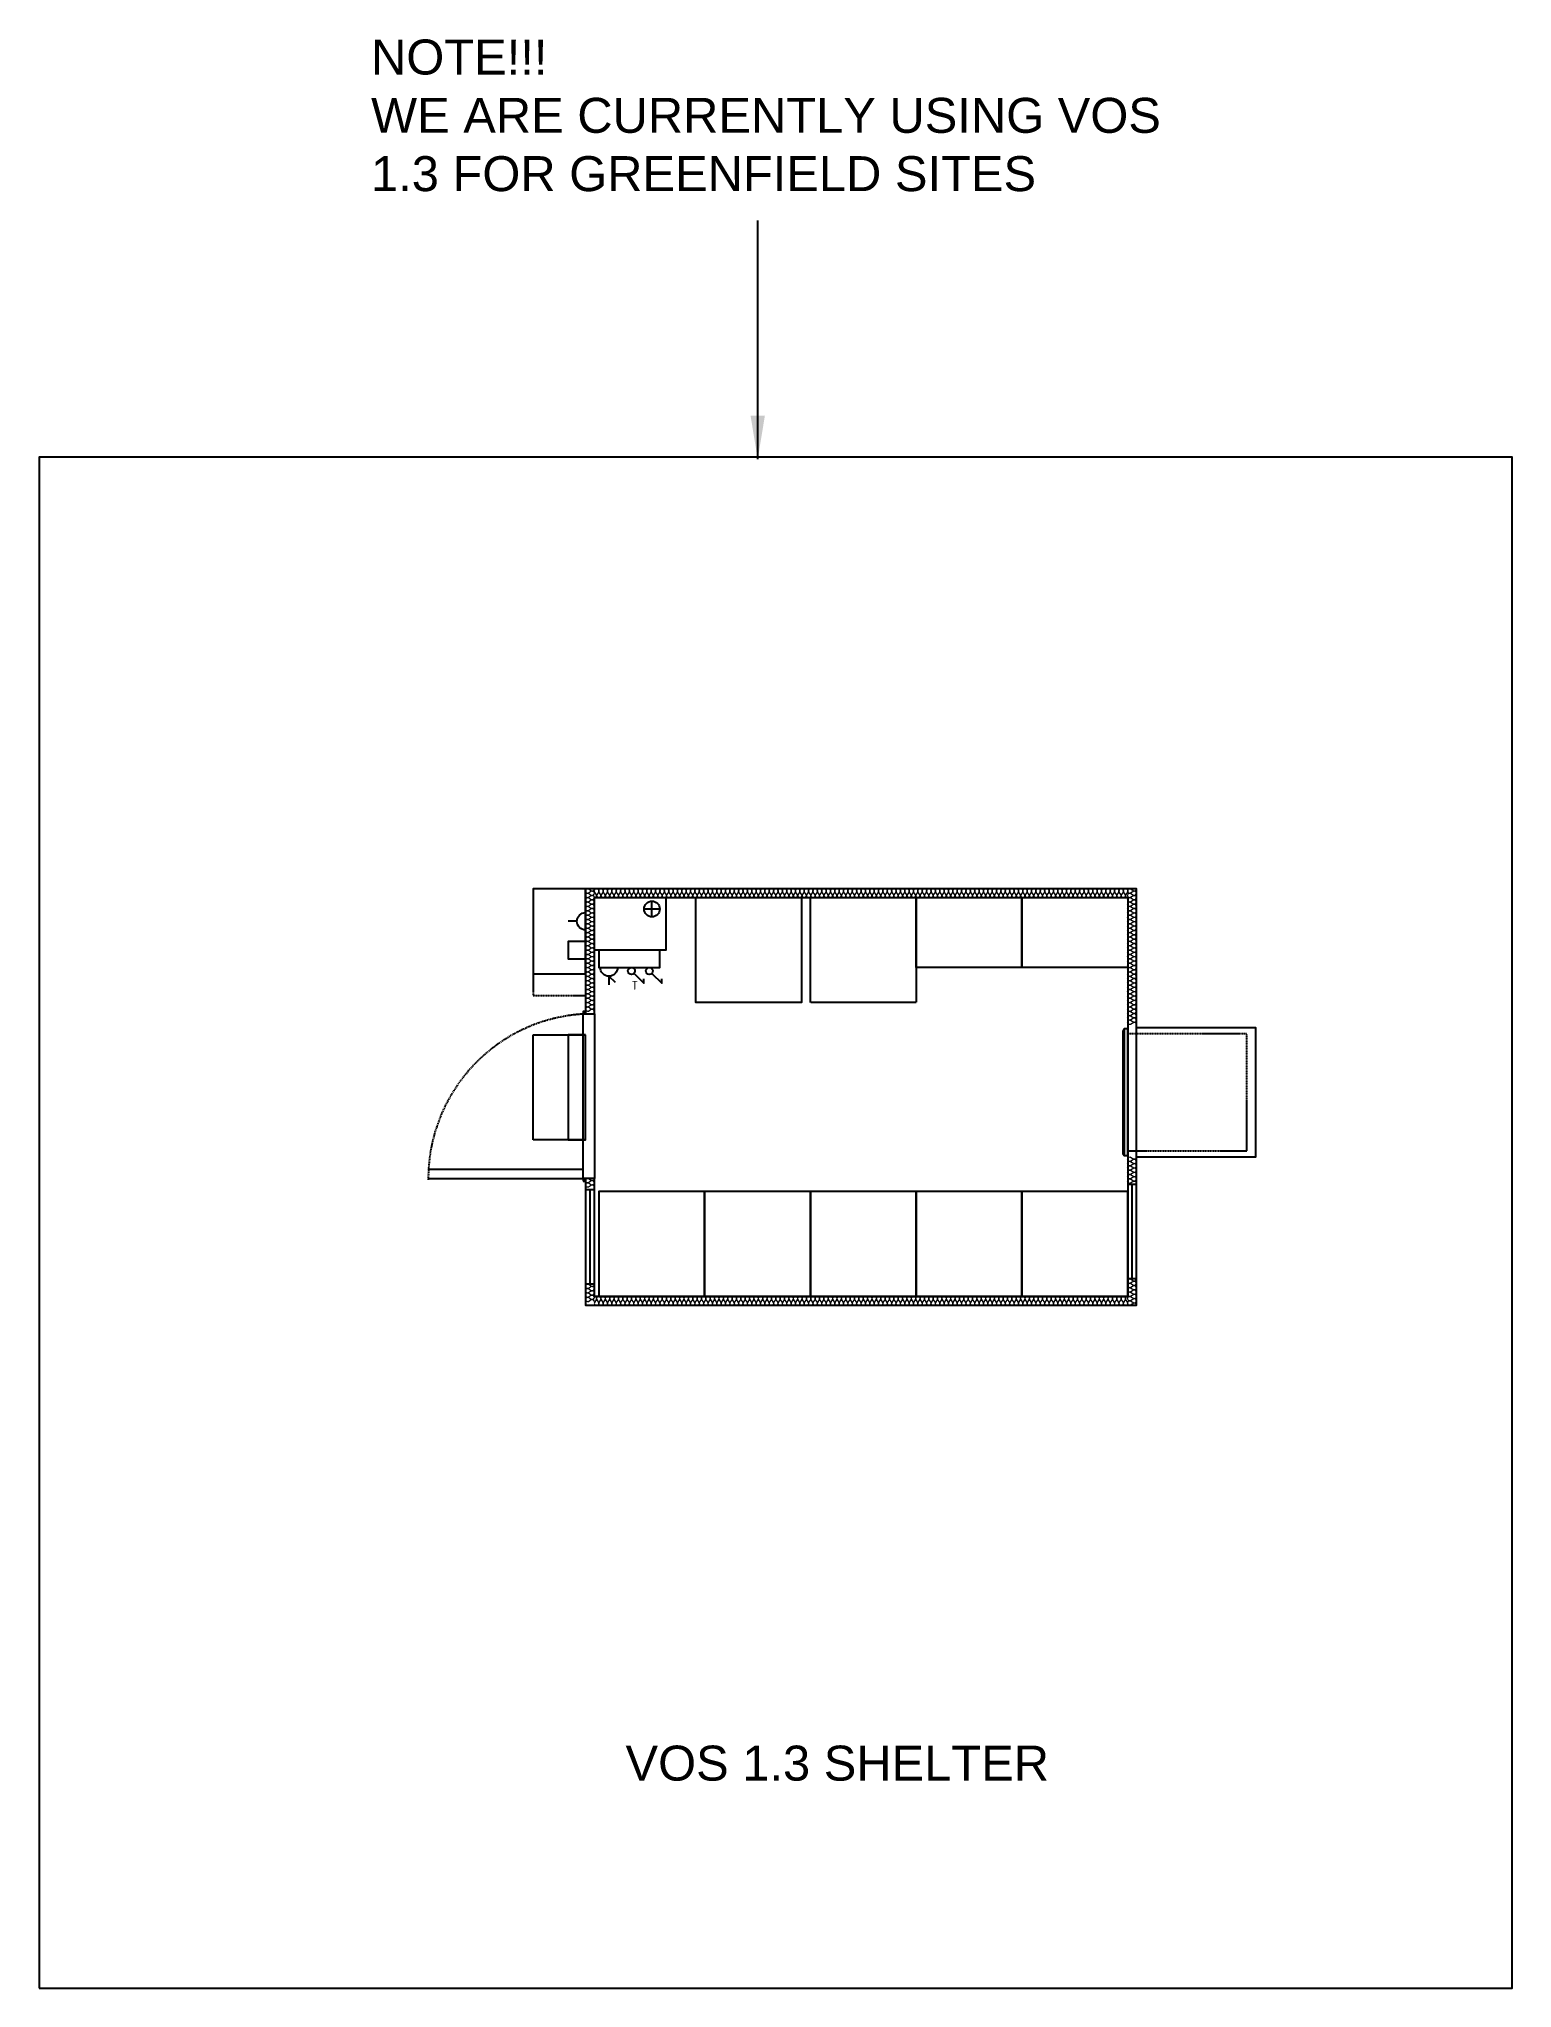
# Model space of a CAD drawing. Extents: x -408 to 1508121, y -29672 to 868845.
# Drawn here: x 1319543 to 1327967, y 459644 to 470787 of the extents above; entities that cross this region are included whole.
import ezdxf

# ---------------------------------------------------------------- set-up
doc = ezdxf.new("R2010")
doc.units = 0
doc.header["$MEASUREMENT"] = 0
for name, pattern in [('HIDDEN', [9.525, 6.35, -3.175]), ('HIDDEN2', [4, 2.5, -1.5]), ('HIDDEN3', [2.381, 1.587, -0.794])]:
    doc.linetypes.add(name, pattern=pattern)
for name, color, linetype in [('Help notes', 240, 'Continuous'), ('SH-Wall', 2, 'Continuous'), ('Shelter Equip Exist', 7, 'Continuous'), ('Shelter Equip New', 2, 'Continuous'), ('Shelter New', 2, 'Continuous')]:
    doc.layers.add(name, color=color, linetype=linetype)
doc.styles.add('ARIAL', font='arial.ttf')
doc.styles.add('ISOCP', font='isocp.shx')
doc.dimstyles.new('OPTUS', dxfattribs={"dimtxt": 2.5, "dimasz": 2.5, "dimexe": 1, "dimexo": 1.5, "dimgap": 1, "dimtad": 1, "dimdec": 0, "dimzin": 0, "dimdsep": 46, "dimtxsty": 'ISOCP', "dimcen": 0.09, "dimclrd": 7, "dimclre": 7, "dimclrt": 2, "dimaunit": 1, "dimadec": 0, "dimazin": 0, "dimtfac": 1, "dimtdec": 0, "dimtmove": 0, "dimatfit": 0, "dimfxl": 1, "dimtolj": 1, "dimtzin": 0, "dimlwd": -1, "dimlwe": -1, "dimarcsym": 0})

msp = doc.modelspace()

# ---------------------------------------------------------------- texts
at = {"layer": 'Help notes', "char_height": 200, "style": 'ARIAL'}
for s, insert, width, attachment_point in [('\\pxql;NOTE!!!\\PWE ARE CURRENTLY USING VOS 1.3 FOR GREENFIELD SITES', (1323757, 470349), 4630.88, 5), ('VOS 1.3 SHELTER', (1324108, 461030), 3105.59, 2)]:
    msp.add_mtext(s, dxfattribs=dict(at, insert=insert, width=width, attachment_point=attachment_point))
at = {"layer": 'Shelter Equip New', "insert": (1322950, 465377), "char_height": 50, "width": 33, "attachment_point": 5, "style": 'ISOCP'}
msp.add_mtext('T', dxfattribs=at)

# ---------------------------------------------------------------- blocks, each defined once
blk = doc.blocks.new('*U230')
at = {"layer": 'SH-Wall', "color": 252, "linetype": 'ByBlock', "lineweight": 0, "flags": 128}
for points in [[(-1790, 0, -0.505863), (-1778, -16), (-1790, -34, 1.322645), (-1765, -34), (-1777, -16, -0.505863), (-1765, 0)], [(-1765, 0, -0.505863), (-1753, -16), (-1765, -34, 1.322645), (-1740, -34), (-1752, -16, -0.505863), (-1740, 0)], [(-1740, 0, -0.505863), (-1728, -16), (-1740, -34, 1.322645), (-1715, -34), (-1727, -16, -0.505863), (-1715, 0)], [(-1715, 0, -0.505863), (-1703, -16), (-1715, -34, 1.322645), (-1690, -34), (-1702, -16, -0.505863), (-1690, 0)], [(-1690, 0, -0.505863), (-1678, -16), (-1690, -34, 1.322645), (-1665, -34), (-1677, -16, -0.505863), (-1665, 0)], [(-1665, 0, -0.505863), (-1653, -16), (-1665, -34, 1.322645), (-1640, -34), (-1652, -16, -0.505863), (-1640, 0)], [(-1640, 0, -0.505863), (-1628, -16), (-1640, -34, 1.322645), (-1615, -34), (-1627, -16, -0.505863), (-1615, 0)], [(-1615, 0, -0.505863), (-1603, -16), (-1615, -34, 1.322645), (-1590, -34), (-1602, -16, -0.505863), (-1590, 0)], [(-1590, 0, -0.505863), (-1578, -16), (-1590, -34, 1.322645), (-1565, -34), (-1577, -16, -0.505863), (-1565, 0)], [(-1565, 0, -0.505863), (-1553, -16), (-1565, -34, 1.322645), (-1540, -34), (-1552, -16, -0.505863), (-1540, 0)], [(-1540, 0, -0.505863), (-1528, -16), (-1540, -34, 1.322645), (-1515, -34), (-1527, -16, -0.505863), (-1515, 0)], [(-1515, 0, -0.505863), (-1503, -16), (-1515, -34, 1.322645), (-1490, -34), (-1502, -16, -0.505863), (-1490, 0)], [(-1490, 0, -0.505863), (-1478, -16), (-1490, -34, 1.322645), (-1465, -34), (-1477, -16, -0.505863), (-1465, 0)], [(-1465, 0, -0.505863), (-1453, -16), (-1465, -34, 1.322645), (-1440, -34), (-1452, -16, -0.505863), (-1440, 0)], [(-1440, 0, -0.505863), (-1428, -16), (-1440, -34, 1.322645), (-1415, -34), (-1427, -16, -0.505863), (-1415, 0)], [(-1415, 0, -0.505863), (-1403, -16), (-1415, -34, 1.322645), (-1390, -34), (-1402, -16, -0.505863), (-1390, 0)], [(-1390, 0, -0.505863), (-1378, -16), (-1390, -34, 1.322645), (-1365, -34), (-1377, -16, -0.505863), (-1365, 0)], [(-1365, 0, -0.505863), (-1353, -16), (-1365, -34, 1.322645), (-1340, -34), (-1352, -16, -0.505863), (-1340, 0)], [(-1340, 0, -0.505863), (-1328, -16), (-1340, -34, 1.322645), (-1315, -34), (-1327, -16, -0.505863), (-1315, 0)], [(-1315, 0, -0.505863), (-1303, -16), (-1315, -34, 1.322645), (-1290, -34), (-1302, -16, -0.505863), (-1290, 0)], [(-1290, 0, -0.505863), (-1278, -16), (-1290, -34, 1.322645), (-1265, -34), (-1277, -16, -0.505863), (-1265, 0)], [(-1265, 0, -0.505863), (-1253, -16), (-1265, -34, 1.322645), (-1240, -34), (-1252, -16, -0.505863), (-1240, 0)], [(-1240, 0, -0.505863), (-1228, -16), (-1240, -34, 1.322645), (-1215, -34), (-1227, -16, -0.505863), (-1215, 0)], [(-1215, 0, -0.505863), (-1203, -16), (-1215, -34, 1.322645), (-1190, -34), (-1202, -16, -0.505863), (-1190, 0)], [(-1190, 0, -0.505863), (-1178, -16), (-1190, -34, 1.322645), (-1165, -34), (-1177, -16, -0.505863), (-1165, 0)], [(-1165, 0, -0.505863), (-1153, -16), (-1165, -34, 1.322645), (-1140, -34), (-1152, -16, -0.505863), (-1140, 0)], [(-1140, 0, -0.505863), (-1128, -16), (-1140, -34, 1.322645), (-1115, -34), (-1127, -16, -0.505863), (-1115, 0)], [(-1115, 0, -0.505863), (-1103, -16), (-1115, -34, 1.322645), (-1090, -34), (-1102, -16, -0.505863), (-1090, 0)], [(-1090, 0, -0.505863), (-1078, -16), (-1090, -34, 1.322645), (-1065, -34), (-1077, -16, -0.505863), (-1065, 0)], [(-1065, 0, -0.505863), (-1053, -16), (-1065, -34, 1.322645), (-1040, -34), (-1052, -16, -0.505863), (-1040, 0)], [(-1040, 0, -0.505863), (-1028, -16), (-1040, -34, 1.322645), (-1015, -34), (-1027, -16, -0.505863), (-1015, 0)], [(-1015, 0, -0.505863), (-1003, -16), (-1015, -34, 1.322645), (-990, -34), (-1002, -16, -0.505863), (-990, 0)], [(-990, 0, -0.505863), (-978, -16), (-990, -34, 1.322645), (-965, -34), (-977, -16, -0.505863), (-965, 0)], [(-965, 0, -0.505863), (-953, -16), (-965, -34, 1.322645), (-940, -34), (-952, -16, -0.505863), (-940, 0)], [(-940, 0, -0.505863), (-928, -16), (-940, -34, 1.322645), (-915, -34), (-927, -16, -0.505863), (-915, 0)], [(-915, 0, -0.505863), (-903, -16), (-915, -34, 1.322645), (-890, -34), (-902, -16, -0.505863), (-890, 0)], [(-890, 0, -0.505863), (-878, -16), (-890, -34, 1.322645), (-865, -34), (-877, -16, -0.505863), (-865, 0)], [(-865, 0, -0.505863), (-853, -16), (-865, -34, 1.322645), (-840, -34), (-852, -16, -0.505863), (-840, 0)], [(-840, 0, -0.505863), (-828, -16), (-840, -34, 1.322645), (-815, -34), (-827, -16, -0.505863), (-815, 0)], [(-815, 0, -0.505863), (-803, -16), (-815, -34, 1.322645), (-790, -34), (-802, -16, -0.505863), (-790, 0)], [(-690, 0, -0.505863), (-678, -16), (-690, -34, 1.322645), (-665, -34), (-677, -16, -0.505863), (-665, 0)], [(-665, 0, -0.505863), (-653, -16), (-665, -34, 1.322645), (-640, -34), (-652, -16, -0.505863), (-640, 0)], [(-640, 0, -0.505863), (-628, -16), (-640, -34, 1.322645), (-615, -34), (-627, -16, -0.505863), (-615, 0)], [(-615, 0, -0.505863), (-603, -16), (-615, -34, 1.322645), (-590, -34), (-602, -16, -0.505863), (-590, 0)], [(-590, 0, -0.505863), (-578, -16), (-590, -34, 1.322645), (-565, -34), (-577, -16, -0.505863), (-565, 0)], [(-565, 0, -0.505863), (-553, -16), (-565, -34, 1.322645), (-540, -34), (-552, -16, -0.505863), (-540, 0)], [(-540, 0, -0.505863), (-528, -16), (-540, -34, 1.322645), (-515, -34), (-527, -16, -0.505863), (-515, 0)], [(-515, 0, -0.505863), (-503, -16), (-515, -34, 1.322645), (-490, -34), (-502, -16, -0.505863), (-490, 0)], [(-490, 0, -0.505863), (-478, -16), (-490, -34, 1.322645), (-465, -34), (-477, -16, -0.505863), (-465, 0)], [(-465, 0, -0.505863), (-453, -16), (-465, -34, 1.322645), (-440, -34), (-452, -16, -0.505863), (-440, 0)], [(-440, 0, -0.505863), (-428, -16), (-440, -34, 1.322645), (-415, -34), (-427, -16, -0.505863), (-415, 0)], [(-415, 0, -0.505863), (-403, -16), (-415, -34, 1.322645), (-390, -34), (-402, -16, -0.505863), (-390, 0)], [(-390, 0, -0.505863), (-378, -16), (-390, -34, 1.322645), (-365, -34), (-377, -16, -0.505863), (-365, 0)], [(-365, 0, -0.505863), (-353, -16), (-365, -34, 1.322645), (-340, -34), (-352, -16, -0.505863), (-340, 0)], [(-340, 0, -0.505863), (-328, -16), (-340, -34, 1.322645), (-315, -34), (-327, -16, -0.505863), (-315, 0)], [(-315, 0, -0.505863), (-303, -16), (-315, -34, 1.322645), (-290, -34), (-302, -16, -0.505863), (-290, 0)], [(-290, 0, -0.505863), (-278, -16), (-290, -34, 1.322645), (-265, -34), (-277, -16, -0.505863), (-265, 0)], [(-265, 0, -0.505863), (-253, -16), (-265, -34, 1.322645), (-240, -34), (-252, -16, -0.505863), (-240, 0)], [(-240, 0, -0.505863), (-228, -16), (-240, -34, 1.322645), (-215, -34), (-227, -16, -0.505863), (-215, 0)], [(-215, 0, -0.505863), (-203, -16), (-215, -34, 1.322645), (-190, -34), (-202, -16, -0.505863), (-190, 0)], [(-190, 0, -0.505863), (-178, -16), (-190, -34, 1.322645), (-165, -34), (-177, -16, -0.505863), (-165, 0)], [(-165, 0, -0.505863), (-153, -16), (-165, -34, 1.322645), (-140, -34), (-152, -16, -0.505863), (-140, 0)], [(-140, 0, -0.505863), (-128, -16), (-140, -34, 1.322645), (-115, -34), (-127, -16, -0.505863), (-115, 0)], [(-90, 0, -0.505863), (-78, -16), (-90, -34, 1.322645), (-65, -34), (-77, -16, -0.505863), (-65, 0)], [(-65, 0, -0.505863), (-53, -16), (-65, -34, 1.322645), (-40, -34), (-52, -16, -0.505863), (-40, 0)], [(-40, 0, -0.505863), (-28, -16), (-40, -34, 1.322645), (-15, -34), (-27, -16, -0.505863), (-15, 0)], [(35, 0, -0.505863), (47, -16), (35, -34, 1.322645), (60, -34), (48, -16, -0.505863), (60, 0)], [(60, 0, -0.505863), (72, -16), (60, -34, 1.322645), (85, -34), (73, -16, -0.505863), (85, 0)], [(85, 0, -0.505863), (97, -16), (85, -34, 1.322645), (110, -34), (98, -16, -0.505863), (110, 0)], [(135, 0, -0.505863), (147, -16), (135, -34, 1.322645), (160, -34), (148, -16, -0.505863), (160, 0)], [(160, 0, -0.505863), (172, -16), (160, -34, 1.322645), (185, -34), (173, -16, -0.505863), (185, 0)], [(185, 0, -0.505863), (197, -16), (185, -34, 1.322645), (210, -34), (198, -16, -0.505863), (210, 0)], [(210, 0, -0.505863), (222, -16), (210, -34, 1.322645), (235, -34), (223, -16, -0.505863), (235, 0)], [(235, 0, -0.505863), (247, -16), (235, -34, 1.322645), (260, -34), (248, -16, -0.505863), (260, 0)], [(260, 0, -0.505863), (272, -16), (260, -34, 1.322645), (285, -34), (273, -16, -0.505863), (285, 0)], [(285, 0, -0.505863), (297, -16), (285, -34, 1.322645), (310, -34), (298, -16, -0.505863), (310, 0)], [(310, 0, -0.505863), (322, -16), (310, -34, 1.322645), (335, -34), (323, -16, -0.505863), (335, 0)], [(335, 0, -0.505863), (347, -16), (335, -34, 1.322645), (360, -34), (348, -16, -0.505863), (360, 0)], [(360, 0, -0.505863), (372, -16), (360, -34, 1.322645), (385, -34), (373, -16, -0.505863), (385, 0)], [(385, 0, -0.505863), (397, -16), (385, -34, 1.322645), (410, -34), (398, -16, -0.505863), (410, 0)], [(410, 0, -0.505863), (422, -16), (410, -34, 1.322645), (435, -34), (423, -16, -0.505863), (435, 0)], [(435, 0, -0.505863), (447, -16), (435, -34, 1.322645), (460, -34), (448, -16, -0.505863), (460, 0)], [(460, 0, -0.505863), (472, -16), (460, -34, 1.322645), (485, -34), (473, -16, -0.505863), (485, 0)], [(485, 0, -0.505863), (497, -16), (485, -34, 1.322645), (510, -34), (498, -16, -0.505863), (510, 0)], [(510, 0, -0.505863), (522, -16), (510, -34, 1.322645), (535, -34), (523, -16, -0.505863), (535, 0)], [(535, 0, -0.505863), (547, -16), (535, -34, 1.322645), (560, -34), (548, -16, -0.505863), (560, 0)], [(560, 0, -0.505863), (572, -16), (560, -34, 1.322645), (585, -34), (573, -16, -0.505863), (585, 0)], [(585, 0, -0.505863), (597, -16), (585, -34, 1.322645), (610, -34), (598, -16, -0.505863), (610, 0)], [(610, 0, -0.505863), (622, -16), (610, -34, 1.322645), (635, -34), (623, -16, -0.505863), (635, 0)], [(635, 0, -0.505863), (647, -16), (635, -34, 1.322645), (660, -34), (648, -16, -0.505863), (660, 0)], [(660, 0, -0.505863), (672, -16), (660, -34, 1.322645), (685, -34), (673, -16, -0.505863), (685, 0)], [(910, 0, -0.505863), (922, -16), (910, -34, 1.322645), (935, -34), (923, -16, -0.505863), (935, 0)], [(935, 0, -0.505863), (947, -16), (935, -34, 1.322645), (960, -34), (948, -16, -0.505863), (960, 0)], [(960, 0, -0.505863), (972, -16), (960, -34, 1.322645), (985, -34), (973, -16, -0.505863), (985, 0)], [(985, 0, -0.505863), (997, -16), (985, -34, 1.322645), (1010, -34), (998, -16, -0.505863), (1010, 0)], [(1010, 0, -0.505863), (1022, -16), (1010, -34, 1.322645), (1035, -34), (1023, -16, -0.505863), (1035, 0)], [(1035, 0, -0.505863), (1047, -16), (1035, -34, 1.322645), (1060, -34), (1048, -16, -0.505863), (1060, 0)], [(1060, 0, -0.505863), (1072, -16), (1060, -34, 1.322645), (1085, -34), (1073, -16, -0.505863), (1085, 0)], [(1085, 0, -0.505863), (1097, -16), (1085, -34, 1.322645), (1110, -34), (1098, -16, -0.505863), (1110, 0)], [(1110, 0, -0.505863), (1122, -16), (1110, -34, 1.322645), (1135, -34), (1123, -16, -0.505863), (1135, 0)], [(1135, 0, -0.505863), (1147, -16), (1135, -34, 1.322645), (1160, -34), (1148, -16, -0.505863), (1160, 0)], [(1160, 0, -0.505863), (1172, -16), (1160, -34, 1.322645), (1185, -34), (1173, -16, -0.505863), (1185, 0)], [(1185, 0, -0.505863), (1197, -16), (1185, -34, 1.322645), (1210, -34), (1198, -16, -0.505863), (1210, 0)], [(1210, 0, -0.505863), (1222, -16), (1210, -34, 1.322645), (1235, -34), (1223, -16, -0.505863), (1235, 0)], [(1235, 0, -0.505863), (1247, -16), (1235, -34, 1.322645), (1260, -34), (1248, -16, -0.505863), (1260, 0)], [(-790, 0, -0.505863), (-778, -16), (-790, -34, 1.322645), (-765, -34), (-777, -16, -0.505863), (-765, 0)], [(-765, 0, -0.505863), (-753, -16), (-765, -34, 1.322645), (-740, -34), (-752, -16, -0.505863), (-740, 0)], [(-740, 0, -0.505863), (-728, -16), (-740, -34, 1.322645), (-715, -34), (-727, -16, -0.505863), (-715, 0)], [(-715, 0, -0.505863), (-703, -16), (-715, -34, 1.322645), (-690, -34), (-702, -16, -0.505863), (-690, 0)], [(-115, 0, -0.505863), (-103, -16), (-115, -34, 1.322645), (-90, -34), (-102, -16, -0.505863), (-90, 0)], [(-15, 0, -0.505863), (-3, -16), (-15, -34, 1.322645), (10, -34), (-2, -16, -0.505863), (10, 0)], [(10, 0, -0.505863), (22, -16), (10, -34, 1.322645), (35, -34), (23, -16, -0.505863), (35, 0)], [(110, 0, -0.505863), (122, -16), (110, -34, 1.322645), (135, -34), (123, -16, -0.505863), (135, 0)], [(685, 0, -0.505863), (697, -16), (685, -34, 1.322645), (710, -34), (698, -16, -0.505863), (710, 0)], [(710, 0, -0.505863), (722, -16), (710, -34, 1.322645), (735, -34), (723, -16, -0.505863), (735, 0)], [(735, 0, -0.505863), (747, -16), (735, -34, 1.322645), (760, -34), (748, -16, -0.505863), (760, 0)], [(760, 0, -0.505863), (772, -16), (760, -34, 1.322645), (785, -34), (773, -16, -0.505863), (785, 0)], [(785, 0, -0.505863), (797, -16), (785, -34, 1.322645), (810, -34), (798, -16, -0.505863), (810, 0)], [(810, 0, -0.505863), (822, -16), (810, -34, 1.322645), (835, -34), (823, -16, -0.505863), (835, 0)], [(835, 0, -0.505863), (847, -16), (835, -34, 1.322645), (860, -34), (848, -16, -0.505863), (860, 0)], [(860, 0, -0.505863), (872, -16), (860, -34, 1.322645), (885, -34), (873, -16, -0.505863), (885, 0)], [(885, 0, -0.505863), (897, -16), (885, -34, 1.322645), (910, -34), (898, -16, -0.505863), (910, 0)]]:
    blk.add_lwpolyline(points, format="xyb", dxfattribs=at)
blk = doc.blocks.new('*U231')
at = {"layer": 'SH-Wall', "color": 252, "linetype": 'ByBlock', "lineweight": 0, "flags": 128}
for points in [[(978, 0, -0.505863), (990, -16), (978, -34, 1.322645), (1003, -34), (991, -16, -0.505863), (1003, 0)], [(1003, 0, -0.505863), (1015, -16), (1003, -34, 1.322645), (1028, -34), (1016, -16, -0.505863), (1028, 0)], [(1028, 0, -0.505863), (1040, -16), (1028, -34, 1.322645), (1053, -34), (1041, -16, -0.505863), (1053, 0)], [(1053, 0, -0.505863), (1065, -16), (1053, -34, 1.322645), (1078, -34), (1066, -16, -0.505863), (1078, 0)], [(1078, 0, -0.505863), (1090, -16), (1078, -34, 1.322645), (1103, -34), (1091, -16, -0.505863), (1103, 0)], [(1103, 0, -0.505863), (1115, -16), (1103, -34, 1.322645), (1128, -34), (1116, -16, -0.505863), (1128, 0)], [(1128, 0, -0.505863), (1140, -16), (1128, -34, 1.322645), (1153, -34), (1141, -16, -0.505863), (1153, 0)], [(1153, 0, -0.505863), (1165, -16), (1153, -34, 1.322645), (1178, -34), (1166, -16, -0.505863), (1178, 0)], [(1178, 0, -0.505863), (1190, -16), (1178, -34, 1.322645), (1203, -34), (1191, -16, -0.505863), (1203, 0)], [(1203, 0, -0.505863), (1215, -16), (1203, -34, 1.322645), (1228, -34), (1216, -16, -0.505863), (1228, 0)], [(1228, 0, -0.505863), (1240, -16), (1228, -34, 1.322645), (1253, -34), (1241, -16, -0.505863), (1253, 0)], [(1253, 0, -0.505863), (1265, -16), (1253, -34, 1.322645), (1278, -34), (1266, -16, -0.505863), (1278, 0)], [(1278, 0, -0.505863), (1290, -16), (1278, -34, 1.322645), (1303, -34), (1291, -16, -0.505863), (1303, 0)], [(1303, 0, -0.505863), (1315, -16), (1303, -34, 1.322645), (1328, -34), (1316, -16, -0.505863), (1328, 0)], [(1328, 0, -0.505863), (1340, -16), (1328, -34, 1.322645), (1353, -34), (1341, -16, -0.505863), (1353, 0)], [(1353, 0, -0.505863), (1365, -16), (1353, -34, 1.322645), (1378, -34), (1366, -16, -0.505863), (1378, 0)], [(1378, 0, -0.505863), (1390, -16), (1378, -34, 1.322645), (1403, -34), (1391, -16, -0.505863), (1403, 0)], [(1403, 0, -0.505863), (1415, -16), (1403, -34, 1.322645), (1428, -34), (1416, -16, -0.505863), (1428, 0)], [(1428, 0, -0.505863), (1440, -16), (1428, -34, 1.322645), (1453, -34), (1441, -16, -0.505863), (1453, 0)], [(1453, 0, -0.505863), (1465, -16), (1453, -34, 1.322645), (1478, -34), (1466, -16, -0.505863), (1478, 0)], [(1478, 0, -0.505863), (1490, -16), (1478, -34, 1.322645), (1503, -34), (1491, -16, -0.505863), (1503, 0)], [(1503, 0, -0.505863), (1515, -16), (1503, -34, 1.322645), (1528, -34), (1516, -16, -0.505863), (1528, 0)], [(1528, 0, -0.505863), (1540, -16), (1528, -34, 1.322645), (1553, -34), (1541, -16, -0.505863), (1553, 0)], [(1553, 0, -0.505863), (1565, -16), (1553, -34, 1.322645), (1578, -34), (1566, -16, -0.505863), (1578, 0)], [(1578, 0, -0.505863), (1590, -16), (1578, -34, 1.322645), (1603, -34), (1591, -16, -0.505863), (1603, 0)], [(1603, 0, -0.505863), (1615, -16), (1603, -34, 1.322645), (1628, -34), (1616, -16, -0.505863), (1628, 0)], [(1628, 0, -0.505863), (1640, -16), (1628, -34, 1.322645), (1653, -34), (1641, -16, -0.505863), (1653, 0)], [(1653, 0, -0.505863), (1665, -16), (1653, -34, 1.322645), (1678, -34), (1666, -16, -0.505863), (1678, 0)], [(1678, 0, -0.505863), (1690, -16), (1678, -34, 1.322645), (1703, -34), (1691, -16, -0.505863), (1703, 0)], [(1703, 0, -0.505863), (1715, -16), (1703, -34, 1.322645), (1728, -34), (1716, -16, -0.505863), (1728, 0)], [(1728, 0, -0.505863), (1740, -16), (1728, -34, 1.322645), (1753, -34), (1741, -16, -0.505863), (1753, 0)]]:
    blk.add_lwpolyline(points, format="xyb", dxfattribs=at)
blk = doc.blocks.new('*U232')
at = {"layer": 'SH-Wall', "color": 252, "linetype": 'ByBlock', "lineweight": 0, "flags": 128}
for points in [[(1017, 0, -0.505863), (1029, -16), (1017, -34, 1.322645), (1042, -34), (1030, -16, -0.505863), (1042, 0)], [(1042, 0, -0.505863), (1054, -16), (1042, -34, 1.322645), (1067, -34), (1055, -16, -0.505863), (1067, 0)], [(1067, 0, -0.505863), (1079, -16), (1067, -34, 1.322645), (1092, -34), (1080, -16, -0.505863), (1092, 0)], [(1092, 0, -0.505863), (1104, -16), (1092, -34, 1.322645), (1117, -34), (1105, -16, -0.505863), (1117, 0)], [(1117, 0, -0.505863), (1129, -16), (1117, -34, 1.322645), (1142, -34), (1130, -16, -0.505863), (1142, 0)], [(1142, 0, -0.505863), (1154, -16), (1142, -34, 1.322645), (1167, -34), (1155, -16, -0.505863), (1167, 0)]]:
    blk.add_lwpolyline(points, format="xyb", dxfattribs=at)
blk = doc.blocks.new('*U226')
at = {"layer": 'SH-Wall', "color": 252, "linetype": 'ByBlock', "lineweight": 0, "flags": 128}
for points in [[(130, 0, -0.505863), (142, -16), (130, -34, 1.322645), (155, -34), (143, -16, -0.505863), (155, 0)], [(155, 0, -0.505863), (167, -16), (155, -34, 1.322645), (180, -34), (168, -16, -0.505863), (180, 0)], [(180, 0, -0.505863), (192, -16), (180, -34, 1.322645), (205, -34), (193, -16, -0.505863), (205, 0)], [(205, 0, -0.505863), (217, -16), (205, -34, 1.322645), (230, -34), (218, -16, -0.505863), (230, 0)], [(230, 0, -0.505863), (242, -16), (230, -34, 1.322645), (255, -34), (243, -16, -0.505863), (255, 0)], [(255, 0, -0.505863), (267, -16), (255, -34, 1.322645), (280, -34), (268, -16, -0.505863), (280, 0)]]:
    blk.add_lwpolyline(points, format="xyb", dxfattribs=at)
blk = doc.blocks.new('*U227')
at = {"layer": 'SH-Wall', "color": 252, "linetype": 'ByBlock', "lineweight": 0, "flags": 128}
for points in [[(150, 0, -0.505863), (162, -16), (150, -34, 1.322645), (175, -34), (163, -16, -0.505863), (175, 0)], [(175, 0, -0.505863), (187, -16), (175, -34, 1.322645), (200, -34), (188, -16, -0.505863), (200, 0)], [(200, 0, -0.505863), (212, -16), (200, -34, 1.322645), (225, -34), (213, -16, -0.505863), (225, 0)], [(225, 0, -0.505863), (237, -16), (225, -34, 1.322645), (250, -34), (238, -16, -0.505863), (250, 0)]]:
    blk.add_lwpolyline(points, format="xyb", dxfattribs=at)
blk = doc.blocks.new('*U228')
at = {"layer": 'SH-Wall', "color": 252, "linetype": 'ByBlock', "lineweight": 0, "flags": 128}
for points in [[(1090, 0, -0.505863), (1102, -16), (1090, -34, 1.322645), (1115, -34), (1103, -16, -0.505863), (1115, 0)], [(1115, 0, -0.505863), (1127, -16), (1115, -34, 1.322645), (1140, -34), (1128, -16, -0.505863), (1140, 0)], [(1140, 0, -0.505863), (1152, -16), (1140, -34, 1.322645), (1165, -34), (1153, -16, -0.505863), (1165, 0)], [(1165, 0, -0.505863), (1177, -16), (1165, -34, 1.322645), (1190, -34), (1178, -16, -0.505863), (1190, 0)], [(1190, 0, -0.505863), (1202, -16), (1190, -34, 1.322645), (1215, -34), (1203, -16, -0.505863), (1215, 0)], [(1215, 0, -0.505863), (1227, -16), (1215, -34, 1.322645), (1240, -34), (1228, -16, -0.505863), (1240, 0)], [(1240, 0, -0.505863), (1252, -16), (1240, -34, 1.322645), (1265, -34), (1253, -16, -0.505863), (1265, 0)], [(1265, 0, -0.505863), (1277, -16), (1265, -34, 1.322645), (1290, -34), (1278, -16, -0.505863), (1290, 0)], [(1290, 0, -0.505863), (1302, -16), (1290, -34, 1.322645), (1315, -34), (1303, -16, -0.505863), (1315, 0)], [(1315, 0, -0.505863), (1327, -16), (1315, -34, 1.322645), (1340, -34), (1328, -16, -0.505863), (1340, 0)], [(1340, 0, -0.505863), (1352, -16), (1340, -34, 1.322645), (1365, -34), (1353, -16, -0.505863), (1365, 0)], [(1365, 0, -0.505863), (1377, -16), (1365, -34, 1.322645), (1390, -34), (1378, -16, -0.505863), (1390, 0)], [(1390, 0, -0.505863), (1402, -16), (1390, -34, 1.322645), (1415, -34), (1403, -16, -0.505863), (1415, 0)], [(1415, 0, -0.505863), (1427, -16), (1415, -34, 1.322645), (1440, -34), (1428, -16, -0.505863), (1440, 0)], [(1440, 0, -0.505863), (1452, -16), (1440, -34, 1.322645), (1465, -34), (1453, -16, -0.505863), (1465, 0)], [(1465, 0, -0.505863), (1477, -16), (1465, -34, 1.322645), (1490, -34), (1478, -16, -0.505863), (1490, 0)], [(1490, 0, -0.505863), (1502, -16), (1490, -34, 1.322645), (1515, -34), (1503, -16, -0.505863), (1515, 0)], [(1515, 0, -0.505863), (1527, -16), (1515, -34, 1.322645), (1540, -34), (1528, -16, -0.505863), (1540, 0)], [(1540, 0, -0.505863), (1552, -16), (1540, -34, 1.322645), (1565, -34), (1553, -16, -0.505863), (1565, 0)], [(1565, 0, -0.505863), (1577, -16), (1565, -34, 1.322645), (1590, -34), (1578, -16, -0.505863), (1590, 0)], [(1590, 0, -0.505863), (1602, -16), (1590, -34, 1.322645), (1615, -34), (1603, -16, -0.505863), (1615, 0)], [(1615, 0, -0.505863), (1627, -16), (1615, -34, 1.322645), (1640, -34), (1628, -16, -0.505863), (1640, 0)], [(1640, 0, -0.505863), (1652, -16), (1640, -34, 1.322645), (1665, -34), (1653, -16, -0.505863), (1665, 0)], [(1665, 0, -0.505863), (1677, -16), (1665, -34, 1.322645), (1690, -34), (1678, -16, -0.505863), (1690, 0)], [(1690, 0, -0.505863), (1702, -16), (1690, -34, 1.322645), (1715, -34), (1703, -16, -0.505863), (1715, 0)], [(1715, 0, -0.505863), (1727, -16), (1715, -34, 1.322645), (1740, -34), (1728, -16, -0.505863), (1740, 0)], [(1740, 0, -0.505863), (1752, -16), (1740, -34, 1.322645), (1765, -34), (1753, -16, -0.505863), (1765, 0)], [(1765, 0, -0.505863), (1777, -16), (1765, -34, 1.322645), (1790, -34), (1778, -16, -0.505863), (1790, 0)]]:
    blk.add_lwpolyline(points, format="xyb", dxfattribs=at)
blk = doc.blocks.new('*U229')
at = {"layer": 'SH-Wall', "color": 252, "linetype": 'ByBlock', "lineweight": 0, "flags": 128}
for points in [[(200, 0, -0.505863), (212, -16), (200, -34, 1.322645), (225, -34), (213, -16, -0.505863), (225, 0)], [(225, 0, -0.505863), (237, -16), (225, -34, 1.322645), (250, -34), (238, -16, -0.505863), (250, 0)]]:
    blk.add_lwpolyline(points, format="xyb", dxfattribs=at)

# ---------------------------------------------------------------- linework, layer by layer
at = {"layer": 'Help notes'}
msp.add_lwpolyline([(1319543, 459644), (1327967, 459644), (1327967, 468397), (1319543, 468397)], close=True, dxfattribs=at)
at = {"layer": 'Shelter Equip Exist'}
for points in [[(1323299, 465878), (1323904, 465878), (1323904, 465278), (1323299, 465278)], [(1324559, 465878), (1325164, 465878), (1325164, 465478), (1324559, 465478)], [(1325164, 465878), (1325769, 465878), (1325769, 465478), (1325164, 465478)]]:
    msp.add_lwpolyline(points, close=True, dxfattribs=at)
at = {"layer": 'Shelter Equip Exist', "linetype": 'HIDDEN2'}
msp.add_lwpolyline([(1323954, 465878), (1324559, 465878), (1324559, 465278), (1323954, 465278)], close=True, dxfattribs=at)
at = {"layer": 'Shelter Equip New', "color": 9}
for p, q in [((1323093, 465813), (1323003, 465813)), ((1323048, 465768), (1323048, 465858))]:
    msp.add_line(p, q, dxfattribs=at)
at = {"layer": 'Shelter Equip New'}
for q in [(1322837, 465394), (1322802, 465379)]:
    msp.add_line((1322802, 465429), q, dxfattribs=at)
for points in [[(1322719, 465878), (1323127, 465878), (1323127, 465578), (1322719, 465578)], [(1323094, 465578), (1322744, 465578), (1322744, 465479), (1323094, 465479)], [(1323349, 463598), (1323349, 464198), (1322744, 464198), (1322744, 463598)], [(1323954, 463598), (1323954, 464198), (1323349, 464198), (1323349, 463598)], [(1324559, 463598), (1324559, 464198), (1323954, 464198), (1323954, 463598)], [(1325164, 463598), (1325164, 464198), (1324559, 464198), (1324559, 463598)], [(1325769, 463598), (1325769, 464198), (1325164, 464198), (1325164, 463598)]]:
    msp.add_lwpolyline(points, close=True, dxfattribs=at)
at = {"layer": 'Shelter Equip New', "linetype": 'Continuous'}
msp.add_lwpolyline([(1322852, 465479, -1), (1322752, 465479)], format="xyb", close=True, dxfattribs=at)
at = {"layer": 'Shelter Equip New'}
for points in [[(1322946, 465445), (1323002, 465389), (1323002, 465414)], [(1323047, 465445), (1323104, 465389), (1323104, 465414)]]:
    msp.add_lwpolyline(points, dxfattribs=at)
for centre, radius in [((1323048, 465813), 45), ((1322931, 465459), 20), ((1323033, 465459), 20)]:
    msp.add_circle(centre, radius, dxfattribs=at)
at = {"layer": 'Shelter New'}
for p, q in [((1322619, 465743), (1322569, 465743)), ((1322369, 464493), (1322369, 465093)), ((1322369, 465093), (1322669, 465093)), ((1322669, 464493), (1322369, 464493)), ((1322719, 464208), (1322669, 464208)), ((1322694, 463668), (1322694, 464208)), ((1325819, 464238), (1325769, 464238)), ((1325794, 463698), (1325794, 464238)), ((1322719, 463668), (1322669, 463668)), ((1325819, 463698), (1325769, 463698))]:
    msp.add_line(p, q, dxfattribs=at)
at = {"layer": 'Shelter New', "linetype": 'Continuous'}
msp.add_lwpolyline([(1322669, 465443), (1322669, 465928), (1322369, 465928), (1322369, 465443)], close=True, dxfattribs=at)
at = {"layer": 'Shelter New'}
for points in [[(1322719, 465213), (1322719, 465878), (1325769, 465878), (1325769, 463598), (1322719, 463598), (1322719, 464273), (1322669, 464273), (1322669, 463548), (1325819, 463548), (1325819, 465928), (1322669, 465928), (1322669, 465213), (1322719, 465213)], [(1322654, 465213), (1322669, 465213), (1322669, 465228), (1322654, 465228), (1322654, 465213)], [(1325749, 465128), (1325741, 465114), (1325741, 464416), (1325749, 464403)], [(1325819, 465135), (1326499, 465135), (1326499, 464395), (1325819, 464395)], [(1321769, 464273), (1322654, 464273), (1322654, 464323), (1321769, 464323)], [(1322654, 464258), (1322669, 464258), (1322669, 464273), (1322654, 464273), (1322654, 464258)]]:
    msp.add_lwpolyline(points, dxfattribs=at)
at = {"layer": 'Shelter New', "linetype": 'Continuous'}
msp.add_lwpolyline([(1322669, 465693, -1), (1322669, 465793)], format="xyb", close=True, dxfattribs=at)
at = {"layer": 'Shelter New'}
for points in [[(1322669, 465628), (1322569, 465628), (1322569, 465528), (1322669, 465528)], [(1322654, 464273), (1322654, 465213), (1322719, 465213), (1322719, 464273)], [(1325769, 464403), (1325769, 465128), (1325749, 465128), (1325749, 464403)], [(1322669, 465093), (1322569, 465093), (1322569, 464493), (1322669, 464493)]]:
    msp.add_lwpolyline(points, close=True, dxfattribs=at)
at = {"layer": 'Shelter New', "linetype": 'HIDDEN3'}
msp.add_lwpolyline([(1322369, 465443), (1322369, 465318), (1322669, 465318)], dxfattribs=at)
at = {"layer": 'Shelter New', "color": 1, "linetype": 'HIDDEN3'}
msp.add_lwpolyline([(1325769, 464430), (1326451, 464430), (1326451, 465100), (1325769, 465100)], dxfattribs=at)
at = {"layer": 'Shelter New', "color": 8, "linetype": 'HIDDEN'}
msp.add_arc((1322712, 464271), 943, 92.6128, 180.4835, dxfattribs=at)

# ---------------------------------------------------------------- block references
at = {"layer": 'Shelter New', "xscale": -1}
for name, p, rotation in [('*U228', (1322719, 464138), 270), ('*U230', (1324509, 465878), 180), ('*U231', (1325819, 464175), 270), ('*U232', (1325819, 463228), 270), ('*U229', (1322719, 464023), 270), ('*U227', (1322719, 463418), 270), ('*U226', (1325819, 463418), 270)]:
    msp.add_blockref(name, p, dxfattribs=dict(at, rotation=rotation))
at = {"layer": 'Shelter New'}
msp.add_blockref('*U230', (1324509, 463598), dxfattribs=at)

msp.set_redraw_order([(e.dxf.handle, doc.entitydb.next_handle()) for e in msp.query("TEXT MTEXT ATTDEF DIMENSION ARC_DIMENSION")])  # texts and dimensions are drawn at this point

# ---------------------------------------------------------------- leaders
at = {"layer": 'Help notes'}
msp.add_leader([(1323653, 468384), (1323653, 469749)], dimstyle='OPTUS', override={"dimasz": 250, "dimgap": 1, "dimtad": 0, "dimclrd": 150}, dxfattribs=at)

doc.saveas('drawing.dxf')
